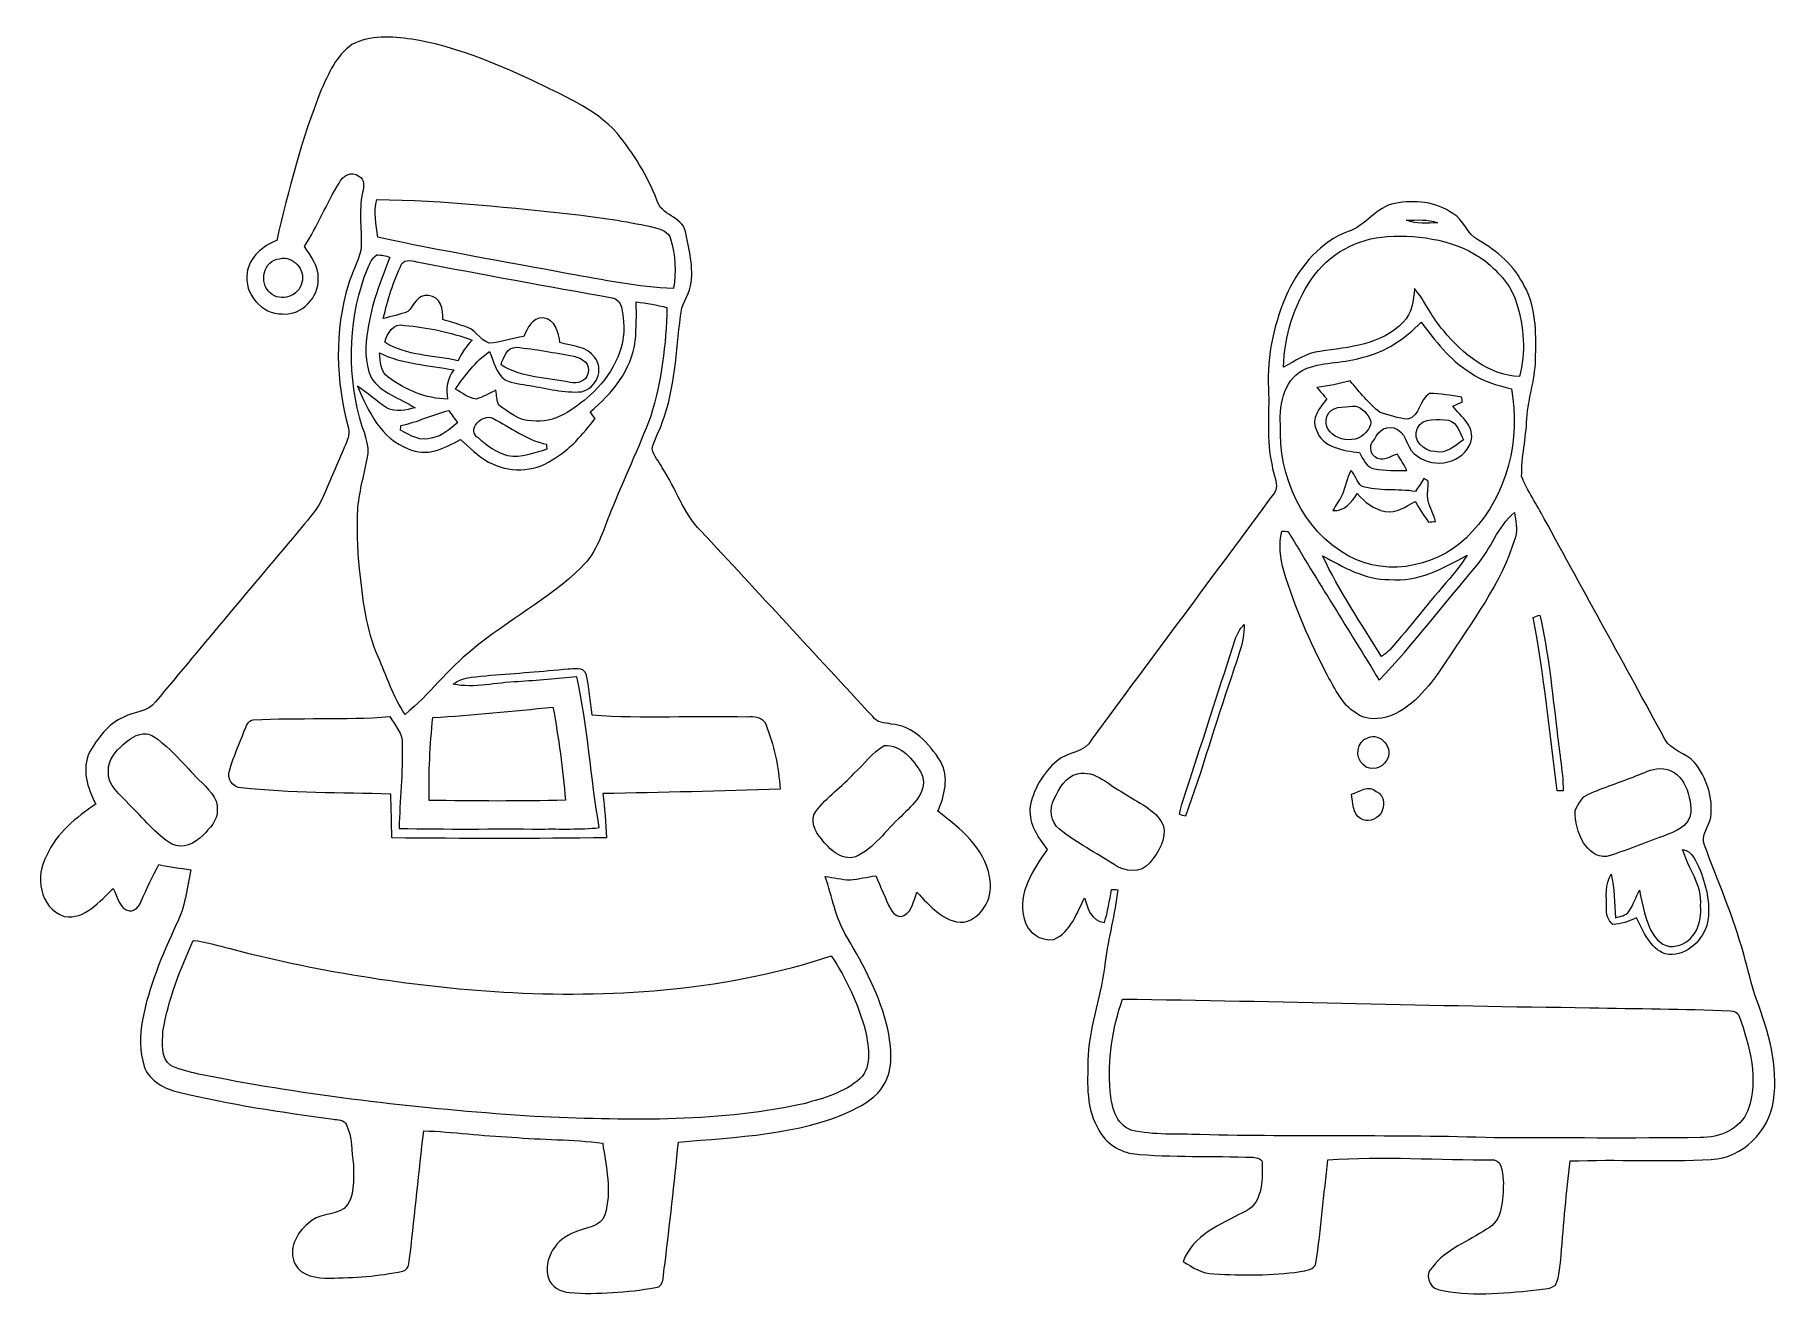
# Model space of a CAD drawing. Header units: centimetres. Extents: x -16.4 to 16.4, y -11.9 to 11.9.
import ezdxf

# ---------------------------------------------------------------- set-up
doc = ezdxf.new("R2010")
doc.units = ezdxf.units.CM
doc.header["$MEASUREMENT"] = 0
doc.layers.add('Layer 1', color=7, linetype='Continuous')

msp = doc.modelspace()

# ---------------------------------------------------------------- linework, layer by layer
at = {"layer": 'Layer 1', "color": 251, "lineweight": 9}
for points, knots in [([(-10.46692, 11.69903), (-10.12472, 11.88248), (-9.71479, 11.84932), (-9.34261, 11.80204), (-9.34261, 11.80204), (-8.55274, 11.67363), (-7.8045, 11.36425), (-7.08166, 11.03052), (-7.08166, 11.03052), (-6.52039, 10.74547), (-5.90232, 10.50911), (-5.47229, 10.02934), (-5.47229, 10.02934), (-5.16255, 9.64975), (-4.90326, 9.22712), (-4.72264, 8.77062), (-4.72264, 8.77062), (-4.65561, 8.47958), (-4.25415, 8.46829), (-4.1843, 8.17937), (-4.1843, 8.17937), (-4.11515, 7.84388), (-4.0266, 7.49674), (-4.08728, 7.15243), (-4.08728, 7.15243), (-4.13385, 6.95735), (-4.26932, 6.79084), (-4.27637, 6.58411), (-4.27637, 6.58411), (-4.36915, 5.91383), (-4.3748, 5.21956), (-4.6228, 4.58033), (-4.6228, 4.58033), (-4.67677, 4.411), (-4.77943, 4.25754), (-4.81259, 4.08221), (-4.81259, 4.08221), (-4.78614, 3.94709), (-4.68171, 3.84338), (-4.62104, 3.72273), (-4.62104, 3.72273), (-4.36527, 3.33644), (-4.22663, 2.87606), (-3.89714, 2.53916), (-3.89714, 2.53916), (-2.81199, 1.37781), (-1.74096, 0.20306), (-0.65758, -0.95969), (-0.65758, -0.95969), (-0.58561, -1.08775), (-0.42721, -1.07434), (-0.30797, -1.10504), (-0.30797, -1.10504), (0.10619, -1.12832), (0.40958, -1.47545), (0.61701, -1.80142), (0.61701, -1.80142), (0.78846, -2.10693), (0.69533, -2.44806), (0.57009, -2.74581), (0.57009, -2.74581), (0.99025, -3.06013), (1.44921, -3.43655), (1.5427, -3.9837), (1.5427, -3.9837), (1.63548, -4.33543), (1.42381, -4.74888), (1.06186, -4.83778), (1.06186, -4.83778), (0.67804, -4.84836), (0.41945, -4.52169), (0.17463, -4.27228), (0.17463, -4.27228), (0.1143, -4.42503), (0.09031, -4.61024), (-0.05821, -4.70584), (-0.05821, -4.70584), (-0.15169, -4.76863), (-0.26882, -4.69173), (-0.31256, -4.60389), (-0.31256, -4.60389), (-0.42157, -4.39539), (-0.50412, -4.1742), (-0.59972, -3.95971), (-0.59972, -3.95971), (-0.762, -3.98159), (-0.9211, -4.02392), (-1.08409, -4.0405), (-1.08409, -4.0405), (-1.24142, -4.03098), (-1.39488, -3.99005), (-1.55187, -3.977), (-1.55187, -3.977), (-1.42275, -4.35871), (-1.35855, -4.76652), (-1.14265, -5.11365), (-1.14265, -5.11365), (-0.82444, -5.66117), (-0.51329, -6.22667), (-0.37359, -6.85003), (-0.37359, -6.85003), (-0.30586, -7.19893), (-0.25365, -7.59157), (-0.45367, -7.90872), (-0.45367, -7.90872), (-0.57961, -8.13556), (-0.81739, -8.26185), (-1.03822, -8.38003), (-1.03822, -8.38003), (-2.06375, -8.85346), (-3.21239, -8.87674), (-4.31694, -8.98187), (-4.31694, -8.98187), (-4.39737, -9.75479), (-4.48239, -10.52739), (-4.57306, -11.29962), (-4.57306, -11.29962), (-4.62209, -11.4305), (-4.5526, -11.70143), (-4.75121, -11.72154), (-4.75121, -11.72154), (-5.28496, -11.80903), (-5.82965, -11.85348), (-6.37011, -11.81573), (-6.37011, -11.81573), (-6.5345, -11.79915), (-6.71512, -11.71554), (-6.76275, -11.54374), (-6.76275, -11.54374), (-6.8841, -11.17826), (-6.60717, -10.79162), (-6.26604, -10.67556), (-6.26604, -10.67556), (-6.07201, -10.57748), (-5.77956, -10.59477), (-5.70406, -10.34818), (-5.70406, -10.34818), (-5.56683, -9.90791), (-5.68149, -9.44471), (-5.74463, -9.00162), (-5.74463, -9.00162), (-6.31155, -8.92118), (-6.88552, -8.93989), (-7.45455, -8.88591), (-7.45455, -8.88591), (-8.00947, -8.86439), (-8.5598, -8.78326), (-9.11507, -8.76632), (-9.11507, -8.76632), (-9.20609, -9.53961), (-9.28017, -10.31466), (-9.37048, -11.0883), (-9.37048, -11.0883), (-9.40259, -11.1825), (-9.36378, -11.38464), (-9.50983, -11.40863), (-9.50983, -11.40863), (-9.96244, -11.50882), (-10.42952, -11.53351), (-10.89201, -11.54339), (-10.89201, -11.54339), (-11.12061, -11.54268), (-11.42647, -11.51023), (-11.53936, -11.27634), (-11.53936, -11.27634), (-11.67906, -11.00717), (-11.5069, -10.68296), (-11.29065, -10.51045), (-11.29065, -10.51045), (-11.11109, -10.32348), (-10.82393, -10.3644), (-10.61649, -10.23176), (-10.61649, -10.23176), (-10.39954, -10.02009), (-10.44434, -9.67931), (-10.44046, -9.40485), (-10.44046, -9.40485), (-10.47962, -9.15508), (-10.45951, -8.8838), (-10.5731, -8.65166), (-10.5731, -8.65166), (-10.60979, -8.55677), (-10.74314, -8.55889), (-10.82075, -8.54618), (-10.82075, -8.54618), (-11.79477, -8.41212), (-12.77197, -8.2742), (-13.72694, -8.03642), (-13.72694, -8.03642), (-13.99469, -7.97716), (-14.28432, -7.8297), (-14.38134, -7.557), (-14.38134, -7.557), (-14.46742, -7.27478), (-14.4713, -6.96962), (-14.41415, -6.68141), (-14.41415, -6.68141), (-14.29702, -6.0517), (-14.04444, -5.45974), (-13.77668, -4.88188), (-13.77668, -4.88188), (-13.61616, -4.55908), (-13.56748, -4.19643), (-13.50327, -3.84613), (-13.50327, -3.84613), (-13.70471, -3.81861), (-13.90685, -3.79708), (-14.10511, -3.75052), (-14.10511, -3.75052), (-14.23247, -3.97242), (-14.33477, -4.20701), (-14.43637, -4.44161), (-14.43637, -4.44161), (-14.47518, -4.52839), (-14.54679, -4.63387), (-14.65509, -4.62047), (-14.65509, -4.62047), (-14.85371, -4.59189), (-14.87911, -4.35024), (-14.96307, -4.20278), (-14.96307, -4.20278), (-15.2206, -4.43455), (-15.49506, -4.79862), (-15.88876, -4.72559), (-15.88876, -4.72559), (-16.35619, -4.5612), (-16.44085, -3.96077), (-16.21684, -3.57307), (-16.21684, -3.57307), (-16.02634, -3.15185), (-15.66263, -2.86504), (-15.29433, -2.60963), (-15.29433, -2.60963), (-15.44849, -2.31718), (-15.56702, -1.9443), (-15.40863, -1.63032), (-15.40863, -1.63032), (-15.25058, -1.36891), (-15.06044, -1.09375), (-14.76763, -0.97169), (-14.76763, -0.97169), (-14.57184, -0.86691), (-14.30937, -0.87608), (-14.16685, -0.68558), (-14.16685, -0.68558), (-13.25527, 0.41297), (-12.33805, 1.50728), (-11.41695, 2.59807), (-11.41695, 2.59807), (-11.26596, 2.78116), (-11.10156, 2.96073), (-11.01019, 3.18298), (-11.01019, 3.18298), (-10.87649, 3.49483), (-10.74314, 3.80669), (-10.60697, 4.11749), (-10.60697, 4.11749), (-10.56287, 4.22826), (-10.49867, 4.3475), (-10.53465, 4.46991), (-10.53465, 4.46991), (-10.7696, 5.35291), (-10.80699, 6.30577), (-10.53218, 7.18418), (-10.53218, 7.18418), (-10.4715, 7.40149), (-10.35297, 7.59834), (-10.30005, 7.81777), (-10.30005, 7.81777), (-10.27571, 8.18184), (-10.3438, 8.55155), (-10.26971, 8.91244), (-10.26971, 8.91244), (-10.23937, 9.01722), (-10.22456, 9.16221), (-10.33674, 9.22289), (-10.33674, 9.22289), (-10.46762, 9.32731), (-10.65318, 9.22924), (-10.70963, 9.08883), (-10.70963, 9.08883), (-10.94881, 8.70324), (-11.11567, 8.27744), (-11.36156, 7.89503), (-11.36156, 7.89503), (-11.2462, 7.70912), (-11.0878, 7.52567), (-11.10368, 7.29249), (-11.10368, 7.29249), (-11.08851, 6.94006), (-11.4113, 6.59363), (-11.77325, 6.62468), (-11.77325, 6.62468), (-12.16695, 6.60704), (-12.50527, 7.01309), (-12.44282, 7.39726), (-12.44282, 7.39726), (-12.40225, 7.69148), (-12.15037, 7.90597), (-11.88544, 8.00792), (-11.88544, 8.00792), (-11.66001, 8.96465), (-11.41483, 9.92068), (-11.05112, 10.83543), (-11.05112, 10.83543), (-10.90859, 11.15082), (-10.76395, 11.4983), (-10.46692, 11.69903), (-10.46692, 11.69903), (-10.46692, 11.69903), (-10.46692, 11.69903), (-10.46692, 11.69903)], [0, 0, 0, 0, 0.01265823, 0.01265823, 0.01265823, 0.01265823, 0.02531646, 0.02531646, 0.02531646, 0.02531646, 0.03797468, 0.03797468, 0.03797468, 0.03797468, 0.05063291, 0.05063291, 0.05063291, 0.05063291, 0.06329114, 0.06329114, 0.06329114, 0.06329114, 0.07594937, 0.07594937, 0.07594937, 0.07594937, 0.08860759, 0.08860759, 0.08860759, 0.08860759, 0.10126582, 0.10126582, 0.10126582, 0.10126582, 0.11392405, 0.11392405, 0.11392405, 0.11392405, 0.12658228, 0.12658228, 0.12658228, 0.12658228, 0.13924051, 0.13924051, 0.13924051, 0.13924051, 0.15189873, 0.15189873, 0.15189873, 0.15189873, 0.16455696, 0.16455696, 0.16455696, 0.16455696, 0.17721519, 0.17721519, 0.17721519, 0.17721519, 0.18987342, 0.18987342, 0.18987342, 0.18987342, 0.20253165, 0.20253165, 0.20253165, 0.20253165, 0.21518987, 0.21518987, 0.21518987, 0.21518987, 0.2278481, 0.2278481, 0.2278481, 0.2278481, 0.24050633, 0.24050633, 0.24050633, 0.24050633, 0.25316456, 0.25316456, 0.25316456, 0.25316456, 0.26582278, 0.26582278, 0.26582278, 0.26582278, 0.27848101, 0.27848101, 0.27848101, 0.27848101, 0.29113924, 0.29113924, 0.29113924, 0.29113924, 0.30379747, 0.30379747, 0.30379747, 0.30379747, 0.3164557, 0.3164557, 0.3164557, 0.3164557, 0.32911392, 0.32911392, 0.32911392, 0.32911392, 0.34177215, 0.34177215, 0.34177215, 0.34177215, 0.35443038, 0.35443038, 0.35443038, 0.35443038, 0.36708861, 0.36708861, 0.36708861, 0.36708861, 0.37974684, 0.37974684, 0.37974684, 0.37974684, 0.39240506, 0.39240506, 0.39240506, 0.39240506, 0.40506329, 0.40506329, 0.40506329, 0.40506329, 0.41772152, 0.41772152, 0.41772152, 0.41772152, 0.43037975, 0.43037975, 0.43037975, 0.43037975, 0.44303797, 0.44303797, 0.44303797, 0.44303797, 0.4556962, 0.4556962, 0.4556962, 0.4556962, 0.46835443, 0.46835443, 0.46835443, 0.46835443, 0.48101266, 0.48101266, 0.48101266, 0.48101266, 0.49367089, 0.49367089, 0.49367089, 0.49367089, 0.50632911, 0.50632911, 0.50632911, 0.50632911, 0.51898734, 0.51898734, 0.51898734, 0.51898734, 0.53164557, 0.53164557, 0.53164557, 0.53164557, 0.5443038, 0.5443038, 0.5443038, 0.5443038, 0.55696203, 0.55696203, 0.55696203, 0.55696203, 0.56962025, 0.56962025, 0.56962025, 0.56962025, 0.58227848, 0.58227848, 0.58227848, 0.58227848, 0.59493671, 0.59493671, 0.59493671, 0.59493671, 0.60759494, 0.60759494, 0.60759494, 0.60759494, 0.62025316, 0.62025316, 0.62025316, 0.62025316, 0.63291139, 0.63291139, 0.63291139, 0.63291139, 0.64556962, 0.64556962, 0.64556962, 0.64556962, 0.65822785, 0.65822785, 0.65822785, 0.65822785, 0.67088608, 0.67088608, 0.67088608, 0.67088608, 0.6835443, 0.6835443, 0.6835443, 0.6835443, 0.69620253, 0.69620253, 0.69620253, 0.69620253, 0.70886076, 0.70886076, 0.70886076, 0.70886076, 0.72151899, 0.72151899, 0.72151899, 0.72151899, 0.73417722, 0.73417722, 0.73417722, 0.73417722, 0.74683544, 0.74683544, 0.74683544, 0.74683544, 0.75949367, 0.75949367, 0.75949367, 0.75949367, 0.7721519, 0.7721519, 0.7721519, 0.7721519, 0.78481013, 0.78481013, 0.78481013, 0.78481013, 0.79746835, 0.79746835, 0.79746835, 0.79746835, 0.81012658, 0.81012658, 0.81012658, 0.81012658, 0.82278481, 0.82278481, 0.82278481, 0.82278481, 0.83544304, 0.83544304, 0.83544304, 0.83544304, 0.84810127, 0.84810127, 0.84810127, 0.84810127, 0.86075949, 0.86075949, 0.86075949, 0.86075949, 0.87341772, 0.87341772, 0.87341772, 0.87341772, 0.88607595, 0.88607595, 0.88607595, 0.88607595, 0.89873418, 0.89873418, 0.89873418, 0.89873418, 0.91139241, 0.91139241, 0.91139241, 0.91139241, 0.92405063, 0.92405063, 0.92405063, 0.92405063, 0.93670886, 0.93670886, 0.93670886, 0.93670886, 0.94936709, 0.94936709, 0.94936709, 0.94936709, 0.96202532, 0.96202532, 0.96202532, 0.96202532, 0.97468354, 0.97468354, 0.97468354, 0.97468354, 1, 1, 1, 1]), ([(-9.99666, 8.78227), (-10.06475, 8.54837), (-10.01536, 8.3039), (-9.97973, 8.06895), (-9.97973, 8.06895), (-8.78946, 7.81142), (-7.5879, 7.60716), (-6.39163, 7.38103), (-6.39163, 7.38103), (-5.73511, 7.26638), (-5.07965, 7.12739), (-4.41113, 7.10445), (-4.41113, 7.10445), (-4.3561, 7.41455), (-4.37197, 7.73804), (-4.4644, 8.03896), (-4.4644, 8.03896), (-4.49968, 8.16737), (-4.63409, 8.22029), (-4.75121, 8.24816), (-4.75121, 8.24816), (-5.22746, 8.3607), (-5.71288, 8.42772), (-6.1976, 8.49122), (-6.1976, 8.49122), (-7.45984, 8.63128), (-8.72596, 8.76075), (-9.99666, 8.78227), (-9.99666, 8.78227), (-9.99666, 8.78227), (-9.99666, 8.78227), (-9.99666, 8.78227)], [0, 0, 0, 0, 0.11111111, 0.11111111, 0.11111111, 0.11111111, 0.22222222, 0.22222222, 0.22222222, 0.22222222, 0.33333333, 0.33333333, 0.33333333, 0.33333333, 0.44444444, 0.44444444, 0.44444444, 0.44444444, 0.55555556, 0.55555556, 0.55555556, 0.55555556, 0.66666667, 0.66666667, 0.66666667, 0.66666667, 0.77777778, 0.77777778, 0.77777778, 0.77777778, 1, 1, 1, 1]), ([(9.18069, 8.70783), (9.54758, 8.77803), (9.95751, 8.7357), (10.27042, 8.51839), (10.27042, 8.51839), (10.48173, 8.39985), (10.53253, 8.12328), (10.75161, 8.01356), (10.75161, 8.01356), (11.11144, 7.81319), (11.43388, 7.52779), (11.61556, 7.15137), (11.61556, 7.15137), (11.84381, 6.75873), (11.83534, 6.28495), (11.83076, 5.84539), (11.83076, 5.84539), (11.83852, 5.43829), (11.68965, 5.04952), (11.66425, 4.64524), (11.66425, 4.64524), (11.64978, 4.28364), (11.56335, 3.92699), (11.56688, 3.56504), (11.56688, 3.56504), (11.6773, 3.28458), (11.85298, 3.03269), (11.99409, 2.76599), (11.99409, 2.76599), (12.7441, 1.37852), (13.51386, 0.00163), (14.26281, -1.3862), (14.26281, -1.3862), (14.38205, -1.6021), (14.65474, -1.64514), (14.81773, -1.81765), (14.81773, -1.81765), (15.04985, -2.10693), (15.17791, -2.48863), (15.12958, -2.86046), (15.12958, -2.86046), (15.09748, -3.03755), (14.9285, -3.20018), (15.01034, -3.38575), (15.01034, -3.38575), (15.26822, -4.06591), (15.55468, -4.73794), (15.74976, -5.44033), (15.74976, -5.44033), (15.83408, -5.7222), (15.88946, -6.0136), (15.9893, -6.29123), (15.9893, -6.29123), (16.22249, -6.89307), (16.39852, -7.545), (16.31386, -8.19517), (16.31386, -8.19517), (16.22919, -8.77373), (15.73248, -9.2729), (15.13946, -9.30784), (15.13946, -9.30784), (14.25399, -9.3544), (13.36605, -9.29866), (12.48022, -9.335), (12.48022, -9.335), (12.41108, -9.9259), (12.35498, -10.51822), (12.3123, -11.11159), (12.3123, -11.11159), (12.29007, -11.29997), (12.28337, -11.49964), (12.20505, -11.67603), (12.20505, -11.67603), (12.08828, -11.75788), (11.93236, -11.74377), (11.79865, -11.77128), (11.79865, -11.77128), (11.2014, -11.82385), (10.58439, -11.90005), (9.99525, -11.75647), (9.99525, -11.75647), (9.8164, -11.72225), (9.73526, -11.45061), (9.88766, -11.33349), (9.88766, -11.33349), (10.14342, -10.99164), (10.56287, -10.8523), (10.90542, -10.61982), (10.90542, -10.61982), (11.22221, -10.46706), (11.2074, -10.05043), (11.22433, -9.75163), (11.22433, -9.75163), (11.1954, -9.6151), (11.23421, -9.35087), (11.04618, -9.31382), (11.04618, -9.31382), (10.00301, -9.31489), (8.95809, -9.24328), (7.91633, -9.31207), (7.91633, -9.31207), (7.84013, -9.96118), (7.78722, -10.61382), (7.69056, -11.26011), (7.69056, -11.26011), (7.66551, -11.38746), (7.49512, -11.40087), (7.39775, -11.41956), (7.39775, -11.41956), (6.85941, -11.49506), (6.3119, -11.49188), (5.77039, -11.46331), (5.77039, -11.46331), (5.55202, -11.45943), (5.36646, -11.34513), (5.1936, -11.22624), (5.1936, -11.22624), (5.37175, -10.72988), (5.89315, -10.53409), (6.32072, -10.30232), (6.32072, -10.30232), (6.68338, -10.17249), (6.68443, -9.70965), (6.68055, -9.39286), (6.68055, -9.39286), (6.69678, -9.29443), (6.57895, -9.27009), (6.50487, -9.26515), (6.50487, -9.26515), (5.7464, -9.2341), (4.98546, -9.27431), (4.2291, -9.1967), (4.2291, -9.1967), (3.94511, -9.14591), (3.68794, -8.95823), (3.57011, -8.69153), (3.57011, -8.69153), (3.34081, -8.28055), (3.39584, -7.79724), (3.39796, -7.34674), (3.39796, -7.34674), (3.43429, -6.74737), (3.66148, -6.18152), (3.72181, -5.58568), (3.72181, -5.58568), (3.78072, -5.12776), (3.90596, -4.6815), (3.95923, -4.22289), (3.95923, -4.22289), (3.92007, -4.22148), (3.88091, -4.22077), (3.84246, -4.22006), (3.84246, -4.22006), (3.80365, -4.42926), (3.77225, -4.64128), (3.70628, -4.84413), (3.70628, -4.84413), (3.45617, -4.81591), (3.38878, -4.57566), (3.3341, -4.37423), (3.3341, -4.37423), (3.18876, -4.66633), (3.07375, -5.01346), (2.7559, -5.16163), (2.7559, -5.16163), (2.50296, -5.19726), (2.24508, -5.02687), (2.19851, -4.77251), (2.19851, -4.77251), (2.05211, -4.2864), (2.37349, -3.84683), (2.62678, -3.46688), (2.62678, -3.46688), (2.45745, -3.24146), (2.28424, -2.98922), (2.30435, -2.69148), (2.30435, -2.69148), (2.3555, -2.34188), (2.552, -2.02402), (2.81411, -1.7926), (2.81411, -1.7926), (3.0166, -1.62644), (3.34187, -1.6462), (3.46957, -1.38867), (3.46957, -1.38867), (4.61116, 0.16144), (5.76474, 1.70307), (6.90845, 3.25142), (6.90845, 3.25142), (7.0097, 3.41228), (6.87529, 3.60525), (6.86682, 3.77106), (6.86682, 3.77106), (6.74935, 4.24378), (6.8192, 4.73167), (6.79697, 5.21215), (6.79697, 5.21215), (6.76134, 5.84363), (6.90845, 6.47686), (7.16562, 7.05154), (7.16562, 7.05154), (7.40622, 7.53343), (7.77946, 7.98534), (8.29698, 8.17655), (8.29698, 8.17655), (8.63353, 8.28273), (8.82791, 8.64257), (9.18069, 8.70783), (9.18069, 8.70783), (9.18069, 8.70783), (9.18069, 8.70783), (9.18069, 8.70783)], [0, 0, 0, 0, 0.01851852, 0.01851852, 0.01851852, 0.01851852, 0.03703704, 0.03703704, 0.03703704, 0.03703704, 0.05555556, 0.05555556, 0.05555556, 0.05555556, 0.07407407, 0.07407407, 0.07407407, 0.07407407, 0.09259259, 0.09259259, 0.09259259, 0.09259259, 0.11111111, 0.11111111, 0.11111111, 0.11111111, 0.12962963, 0.12962963, 0.12962963, 0.12962963, 0.14814815, 0.14814815, 0.14814815, 0.14814815, 0.16666667, 0.16666667, 0.16666667, 0.16666667, 0.18518519, 0.18518519, 0.18518519, 0.18518519, 0.2037037, 0.2037037, 0.2037037, 0.2037037, 0.22222222, 0.22222222, 0.22222222, 0.22222222, 0.24074074, 0.24074074, 0.24074074, 0.24074074, 0.25925926, 0.25925926, 0.25925926, 0.25925926, 0.27777778, 0.27777778, 0.27777778, 0.27777778, 0.2962963, 0.2962963, 0.2962963, 0.2962963, 0.31481481, 0.31481481, 0.31481481, 0.31481481, 0.33333333, 0.33333333, 0.33333333, 0.33333333, 0.35185185, 0.35185185, 0.35185185, 0.35185185, 0.37037037, 0.37037037, 0.37037037, 0.37037037, 0.38888889, 0.38888889, 0.38888889, 0.38888889, 0.40740741, 0.40740741, 0.40740741, 0.40740741, 0.42592593, 0.42592593, 0.42592593, 0.42592593, 0.44444444, 0.44444444, 0.44444444, 0.44444444, 0.46296296, 0.46296296, 0.46296296, 0.46296296, 0.48148148, 0.48148148, 0.48148148, 0.48148148, 0.5, 0.5, 0.5, 0.5, 0.51851852, 0.51851852, 0.51851852, 0.51851852, 0.53703704, 0.53703704, 0.53703704, 0.53703704, 0.55555556, 0.55555556, 0.55555556, 0.55555556, 0.57407407, 0.57407407, 0.57407407, 0.57407407, 0.59259259, 0.59259259, 0.59259259, 0.59259259, 0.61111111, 0.61111111, 0.61111111, 0.61111111, 0.62962963, 0.62962963, 0.62962963, 0.62962963, 0.64814815, 0.64814815, 0.64814815, 0.64814815, 0.66666667, 0.66666667, 0.66666667, 0.66666667, 0.68518519, 0.68518519, 0.68518519, 0.68518519, 0.7037037, 0.7037037, 0.7037037, 0.7037037, 0.72222222, 0.72222222, 0.72222222, 0.72222222, 0.74074074, 0.74074074, 0.74074074, 0.74074074, 0.75925926, 0.75925926, 0.75925926, 0.75925926, 0.77777778, 0.77777778, 0.77777778, 0.77777778, 0.7962963, 0.7962963, 0.7962963, 0.7962963, 0.81481481, 0.81481481, 0.81481481, 0.81481481, 0.83333333, 0.83333333, 0.83333333, 0.83333333, 0.85185185, 0.85185185, 0.85185185, 0.85185185, 0.87037037, 0.87037037, 0.87037037, 0.87037037, 0.88888889, 0.88888889, 0.88888889, 0.88888889, 0.90740741, 0.90740741, 0.90740741, 0.90740741, 0.92592593, 0.92592593, 0.92592593, 0.92592593, 0.94444444, 0.94444444, 0.94444444, 0.94444444, 0.96296296, 0.96296296, 0.96296296, 0.96296296, 1, 1, 1, 1]), ([(9.39941, 8.39033), (9.58391, 8.31237), (9.78606, 8.33918), (9.9815, 8.3427), (9.9815, 8.3427), (9.79523, 8.40938), (9.59273, 8.39456), (9.39941, 8.39033), (9.39941, 8.39033), (9.39941, 8.39033), (9.39941, 8.39033), (9.39941, 8.39033)], [0, 0, 0, 0, 0.25, 0.25, 0.25, 0.25, 0.5, 0.5, 0.5, 0.5, 1, 1, 1, 1]), ([(9.0364, 8.08094), (8.46984, 8.05096), (7.92515, 7.75321), (7.60765, 7.28049), (7.60765, 7.28049), (7.27745, 6.79436), (7.10036, 6.20417), (7.08131, 5.61926), (7.08131, 5.61926), (7.30003, 5.73815), (7.51417, 5.89161), (7.76817, 5.91912), (7.76817, 5.91912), (8.31391, 5.99426), (8.93233, 6.04471), (9.33485, 6.46981), (9.33485, 6.46981), (9.50842, 6.63491), (9.52324, 6.88009), (9.55005, 7.10199), (9.55005, 7.10199), (9.75536, 6.85187), (9.88272, 6.54636), (10.09826, 6.30365), (10.09826, 6.30365), (10.45528, 5.86515), (10.9407, 5.47709), (11.52701, 5.44287), (11.52701, 5.44287), (11.65049, 5.8976), (11.61098, 6.38302), (11.47233, 6.82894), (11.47233, 6.82894), (11.37426, 7.15279), (11.13966, 7.40855), (10.88496, 7.61986), (10.88496, 7.61986), (10.35826, 8.00862), (9.6774, 8.12151), (9.0364, 8.08094), (9.0364, 8.08094), (9.0364, 8.08094), (9.0364, 8.08094), (9.0364, 8.08094)], [0, 0, 0, 0, 0.08333333, 0.08333333, 0.08333333, 0.08333333, 0.16666667, 0.16666667, 0.16666667, 0.16666667, 0.25, 0.25, 0.25, 0.25, 0.33333333, 0.33333333, 0.33333333, 0.33333333, 0.41666667, 0.41666667, 0.41666667, 0.41666667, 0.5, 0.5, 0.5, 0.5, 0.58333333, 0.58333333, 0.58333333, 0.58333333, 0.66666667, 0.66666667, 0.66666667, 0.66666667, 0.75, 0.75, 0.75, 0.75, 0.83333333, 0.83333333, 0.83333333, 0.83333333, 1, 1, 1, 1]), ([(-11.82934, 7.66361), (-12.13097, 7.63927), (-12.23433, 7.205), (-12.00714, 7.02261), (-12.00714, 7.02261), (-11.81629, 6.83811), (-11.45963, 6.95664), (-11.4106, 7.21699), (-11.4106, 7.21699), (-11.33616, 7.4537), (-11.57852, 7.73134), (-11.82934, 7.66361), (-11.82934, 7.66361), (-11.82934, 7.66361), (-11.82934, 7.66361), (-11.82934, 7.66361)], [0, 0, 0, 0, 0.2, 0.2, 0.2, 0.2, 0.4, 0.4, 0.4, 0.4, 0.6, 0.6, 0.6, 0.6, 1, 1, 1, 1]), ([(-9.99878, 7.73593), (-10.08627, 7.67807), (-10.13107, 7.57824), (-10.17094, 7.48475), (-10.17094, 7.48475), (-10.53112, 6.60104), (-10.56146, 5.59915), (-10.32757, 4.67911), (-10.32757, 4.67911), (-10.26513, 4.42123), (-10.10708, 4.17076), (-10.18222, 3.89594), (-10.18222, 3.89594), (-10.2429, 3.57068), (-10.33674, 3.25001), (-10.35932, 2.91839), (-10.35932, 2.91839), (-10.37131, 2.55397), (-10.36567, 2.18744), (-10.32545, 1.82408), (-10.32545, 1.82408), (-10.26195, 1.26281), (-10.20798, 0.68743), (-9.97409, 0.16567), (-9.97409, 0.16567), (-9.81428, -0.19946), (-9.69363, -0.58822), (-9.46679, -0.92018), (-9.46679, -0.92018), (-9.00571, -0.5547), (-8.66599, -0.06293), (-8.20032, 0.29761), (-8.20032, 0.29761), (-7.54627, 0.85217), (-6.76063, 1.23988), (-6.15139, 1.84807), (-6.15139, 1.84807), (-5.84623, 2.12888), (-5.74252, 2.53845), (-5.58835, 2.9064), (-5.58835, 2.9064), (-5.35023, 3.50753), (-5.06624, 4.08997), (-4.84046, 4.69569), (-4.84046, 4.69569), (-4.63268, 5.35785), (-4.55048, 6.05141), (-4.53284, 6.74321), (-4.53284, 6.74321), (-4.72299, 6.79436), (-4.91702, 6.82964), (-5.11245, 6.85046), (-5.11245, 6.85046), (-5.10787, 6.60563), (-5.10575, 6.36045), (-5.13115, 6.11668), (-5.13115, 6.11668), (-5.19783, 5.56881), (-5.56719, 5.1169), (-5.98135, 4.77824), (-5.98135, 4.77824), (-5.9503, 4.73732), (-5.91855, 4.69639), (-5.88715, 4.65512), (-5.88715, 4.65512), (-6.11575, 4.35737), (-6.36517, 4.0628), (-6.69537, 3.87372), (-6.69537, 3.87372), (-7.04532, 3.63947), (-7.52757, 3.62854), (-7.8927, 3.83456), (-7.8927, 3.83456), (-8.09519, 3.94145), (-8.25465, 4.10937), (-8.42257, 4.26142), (-8.42257, 4.26142), (-8.71643, 4.09244), (-9.07097, 3.91746), (-9.40647, 4.08574), (-9.40647, 4.08574), (-9.92117, 4.26777), (-10.1607, 4.79764), (-10.36532, 5.26119), (-10.36532, 5.26119), (-10.16952, 5.13737), (-10.0009, 4.9765), (-9.80546, 4.85162), (-9.80546, 4.85162), (-9.64283, 4.7606), (-9.44915, 4.81669), (-9.27841, 4.85585), (-9.27841, 4.85585), (-9.55887, 5.04071), (-9.92187, 5.13031), (-10.10814, 5.42876), (-10.10814, 5.42876), (-10.23126, 5.71028), (-10.22244, 6.02778), (-10.16776, 6.32411), (-10.16776, 6.32411), (-10.10391, 6.80177), (-9.92752, 7.25086), (-9.75113, 7.69536), (-9.75113, 7.69536), (-9.83262, 7.71335), (-9.91447, 7.7391), (-9.99878, 7.73593), (-9.99878, 7.73593), (-9.99878, 7.73593), (-9.99878, 7.73593), (-9.99878, 7.73593)], [0, 0, 0, 0, 0.03448276, 0.03448276, 0.03448276, 0.03448276, 0.06896552, 0.06896552, 0.06896552, 0.06896552, 0.10344828, 0.10344828, 0.10344828, 0.10344828, 0.13793103, 0.13793103, 0.13793103, 0.13793103, 0.17241379, 0.17241379, 0.17241379, 0.17241379, 0.20689655, 0.20689655, 0.20689655, 0.20689655, 0.24137931, 0.24137931, 0.24137931, 0.24137931, 0.27586207, 0.27586207, 0.27586207, 0.27586207, 0.31034483, 0.31034483, 0.31034483, 0.31034483, 0.34482759, 0.34482759, 0.34482759, 0.34482759, 0.37931034, 0.37931034, 0.37931034, 0.37931034, 0.4137931, 0.4137931, 0.4137931, 0.4137931, 0.44827586, 0.44827586, 0.44827586, 0.44827586, 0.48275862, 0.48275862, 0.48275862, 0.48275862, 0.51724138, 0.51724138, 0.51724138, 0.51724138, 0.55172414, 0.55172414, 0.55172414, 0.55172414, 0.5862069, 0.5862069, 0.5862069, 0.5862069, 0.62068966, 0.62068966, 0.62068966, 0.62068966, 0.65517241, 0.65517241, 0.65517241, 0.65517241, 0.68965517, 0.68965517, 0.68965517, 0.68965517, 0.72413793, 0.72413793, 0.72413793, 0.72413793, 0.75862069, 0.75862069, 0.75862069, 0.75862069, 0.79310345, 0.79310345, 0.79310345, 0.79310345, 0.82758621, 0.82758621, 0.82758621, 0.82758621, 0.86206897, 0.86206897, 0.86206897, 0.86206897, 0.89655172, 0.89655172, 0.89655172, 0.89655172, 0.93103448, 0.93103448, 0.93103448, 0.93103448, 1, 1, 1, 1]), ([(-9.53241, 7.56024), (-9.68975, 7.23745), (-9.7924, 6.88961), (-9.87778, 6.54142), (-9.87778, 6.54142), (-9.72079, 6.57458), (-9.5638, 6.61268), (-9.41317, 6.66807), (-9.41317, 6.66807), (-9.30134, 6.78625), (-9.22902, 7.00356), (-9.02582, 6.9704), (-9.02582, 6.9704), (-8.79687, 6.95876), (-8.74077, 6.70511), (-8.75489, 6.51884), (-8.75489, 6.51884), (-8.62189, 6.47792), (-8.48819, 6.43876), (-8.3566, 6.3922), (-8.3566, 6.3922), (-8.15199, 6.3608), (-8.07014, 6.13326), (-7.88211, 6.07223), (-7.88211, 6.07223), (-7.65951, 6.08704), (-7.44996, 6.17347), (-7.22806, 6.19852), (-7.22806, 6.19852), (-7.16562, 6.35727), (-7.06931, 6.55447), (-6.86894, 6.54954), (-6.86894, 6.54954), (-6.64104, 6.53719), (-6.57119, 6.26802), (-6.55038, 6.08457), (-6.55038, 6.08457), (-6.32248, 6.02249), (-6.03955, 6.01896), (-5.89139, 5.802), (-5.89139, 5.802), (-5.71006, 5.57834), (-5.87022, 5.2111), (-6.14398, 5.15924), (-6.14398, 5.15924), (-6.47382, 5.12819), (-6.7945, 5.22556), (-7.11764, 5.27319), (-7.11764, 5.27319), (-7.27181, 5.30846), (-7.44008, 5.30705), (-7.5826, 5.38184), (-7.5826, 5.38184), (-7.75617, 5.50602), (-7.79321, 5.73039), (-7.87612, 5.91418), (-7.87612, 5.91418), (-8.14211, 5.73497), (-8.33649, 5.46827), (-8.51782, 5.20863), (-8.51782, 5.20863), (-8.39294, 5.14089), (-8.27617, 5.04035), (-8.13082, 5.0206), (-8.13082, 5.0206), (-7.99853, 5.05411), (-7.87964, 5.12961), (-7.75547, 5.18605), (-7.75547, 5.18605), (-7.73959, 5.09256), (-7.74418, 4.99202), (-7.70184, 4.90489), (-7.70184, 4.90489), (-7.51311, 4.77824), (-7.3219, 4.60502), (-7.08025, 4.61067), (-7.08025, 4.61067), (-6.64915, 4.55034), (-6.28297, 4.83186), (-5.97747, 5.09539), (-5.97747, 5.09539), (-5.6014, 5.44605), (-5.29484, 5.9477), (-5.35411, 6.48039), (-5.35411, 6.48039), (-5.37139, 6.63138), (-5.36681, 6.89702), (-5.56789, 6.92912), (-5.56789, 6.92912), (-6.78356, 7.14502), (-7.99923, 7.3648), (-9.21103, 7.60258), (-9.21103, 7.60258), (-9.30451, 7.61281), (-9.46961, 7.67595), (-9.53241, 7.56024), (-9.53241, 7.56024), (-9.53241, 7.56024), (-9.53241, 7.56024), (-9.53241, 7.56024)], [0, 0, 0, 0, 0.03846154, 0.03846154, 0.03846154, 0.03846154, 0.07692308, 0.07692308, 0.07692308, 0.07692308, 0.11538462, 0.11538462, 0.11538462, 0.11538462, 0.15384615, 0.15384615, 0.15384615, 0.15384615, 0.19230769, 0.19230769, 0.19230769, 0.19230769, 0.23076923, 0.23076923, 0.23076923, 0.23076923, 0.26923077, 0.26923077, 0.26923077, 0.26923077, 0.30769231, 0.30769231, 0.30769231, 0.30769231, 0.34615385, 0.34615385, 0.34615385, 0.34615385, 0.38461538, 0.38461538, 0.38461538, 0.38461538, 0.42307692, 0.42307692, 0.42307692, 0.42307692, 0.46153846, 0.46153846, 0.46153846, 0.46153846, 0.5, 0.5, 0.5, 0.5, 0.53846154, 0.53846154, 0.53846154, 0.53846154, 0.57692308, 0.57692308, 0.57692308, 0.57692308, 0.61538462, 0.61538462, 0.61538462, 0.61538462, 0.65384615, 0.65384615, 0.65384615, 0.65384615, 0.69230769, 0.69230769, 0.69230769, 0.69230769, 0.73076923, 0.73076923, 0.73076923, 0.73076923, 0.76923077, 0.76923077, 0.76923077, 0.76923077, 0.80769231, 0.80769231, 0.80769231, 0.80769231, 0.84615385, 0.84615385, 0.84615385, 0.84615385, 0.88461538, 0.88461538, 0.88461538, 0.88461538, 0.92307692, 0.92307692, 0.92307692, 0.92307692, 1, 1, 1, 1]), ([(-9.8485, 6.09022), (-9.43575, 5.83022), (-8.92951, 5.8461), (-8.46843, 5.74167), (-8.46843, 5.74167), (-8.4007, 5.8849), (-8.31497, 6.0186), (-8.20455, 6.13326), (-8.20455, 6.13326), (-8.61377, 6.2779), (-9.04628, 6.37385), (-9.47879, 6.40596), (-9.47879, 6.40596), (-9.69292, 6.47051), (-9.80299, 6.25003), (-9.8485, 6.09022), (-9.8485, 6.09022), (-9.8485, 6.09022), (-9.8485, 6.09022), (-9.8485, 6.09022)], [0, 0, 0, 0, 0.16666667, 0.16666667, 0.16666667, 0.16666667, 0.33333333, 0.33333333, 0.33333333, 0.33333333, 0.5, 0.5, 0.5, 0.5, 0.66666667, 0.66666667, 0.66666667, 0.66666667, 1, 1, 1, 1]), ([(8.58308, 5.81011), (8.23736, 5.69934), (7.86271, 5.72368), (7.52228, 5.60056), (7.52228, 5.60056), (7.10248, 5.43864), (6.99805, 4.94299), (7.02381, 4.54117), (7.02381, 4.54117), (6.98218, 3.57491), (7.42738, 2.54868), (8.29804, 2.06926), (8.29804, 2.06926), (9.05616, 1.64522), (10.07498, 1.87664), (10.6359, 2.52222), (10.6359, 2.52222), (11.30194, 3.2306), (11.54536, 4.2653), (11.37673, 5.21145), (11.37673, 5.21145), (11.10333, 5.28483), (10.82287, 5.35362), (10.59286, 5.52824), (10.59286, 5.52824), (10.20551, 5.7519), (9.94269, 6.12444), (9.67105, 6.46804), (9.67105, 6.46804), (9.37295, 6.15972), (9.00853, 5.90289), (8.58308, 5.81011), (8.58308, 5.81011), (8.58308, 5.81011), (8.58308, 5.81011), (8.58308, 5.81011)], [0, 0, 0, 0, 0.1, 0.1, 0.1, 0.1, 0.2, 0.2, 0.2, 0.2, 0.3, 0.3, 0.3, 0.3, 0.4, 0.4, 0.4, 0.4, 0.5, 0.5, 0.5, 0.5, 0.6, 0.6, 0.6, 0.6, 0.7, 0.7, 0.7, 0.7, 0.8, 0.8, 0.8, 0.8, 1, 1, 1, 1]), ([(-7.37023, 5.99709), (-7.54803, 5.9985), (-7.61647, 5.802), (-7.65951, 5.66583), (-7.65951, 5.66583), (-7.2704, 5.41782), (-6.79132, 5.42735), (-6.35388, 5.33422), (-6.35388, 5.33422), (-6.22723, 5.30599), (-6.05472, 5.35432), (-6.02368, 5.49649), (-6.02368, 5.49649), (-5.95736, 5.68629), (-6.13869, 5.79882), (-6.29038, 5.82669), (-6.29038, 5.82669), (-6.64845, 5.89372), (-7.00722, 5.96216), (-7.37023, 5.99709), (-7.37023, 5.99709), (-7.37023, 5.99709), (-7.37023, 5.99709), (-7.37023, 5.99709)], [0, 0, 0, 0, 0.14285714, 0.14285714, 0.14285714, 0.14285714, 0.28571429, 0.28571429, 0.28571429, 0.28571429, 0.42857143, 0.42857143, 0.42857143, 0.42857143, 0.57142857, 0.57142857, 0.57142857, 0.57142857, 0.71428571, 0.71428571, 0.71428571, 0.71428571, 1, 1, 1, 1]), ([(-9.95045, 5.88949), (-9.92364, 5.73039), (-9.94057, 5.536), (-9.78535, 5.43617), (-9.78535, 5.43617), (-9.46503, 5.19134), (-9.07344, 5.02518), (-8.66528, 5.02095), (-8.66528, 5.02095), (-8.70197, 5.21533), (-8.67234, 5.40901), (-8.55133, 5.56952), (-8.55133, 5.56952), (-9.01912, 5.66371), (-9.51547, 5.67571), (-9.95045, 5.88949), (-9.95045, 5.88949), (-9.95045, 5.88949), (-9.95045, 5.88949), (-9.95045, 5.88949)], [0, 0, 0, 0, 0.16666667, 0.16666667, 0.16666667, 0.16666667, 0.33333333, 0.33333333, 0.33333333, 0.33333333, 0.5, 0.5, 0.5, 0.5, 0.66666667, 0.66666667, 0.66666667, 0.66666667, 1, 1, 1, 1]), ([(7.71137, 5.23897), (7.92268, 5.26366), (8.13082, 5.30882), (8.3372, 5.36173), (8.3372, 5.36173), (8.51253, 5.15218), (8.68856, 4.93769), (8.90129, 4.76519), (8.90129, 4.76519), (9.07133, 4.71827), (9.24313, 4.6523), (9.42128, 4.64207), (9.42128, 4.64207), (9.65835, 4.70063), (9.63683, 5.01707), (9.8291, 5.12502), (9.8291, 5.12502), (10.033, 5.12855), (10.23303, 5.08445), (10.43411, 5.05482), (10.43411, 5.05482), (10.43905, 5.0333), (10.44893, 4.99061), (10.45386, 4.96944), (10.45386, 4.96944), (10.39248, 4.94157), (10.3311, 4.91371), (10.27007, 4.88584), (10.27007, 4.88584), (10.4267, 4.68652), (10.69658, 4.49813), (10.60944, 4.20956), (10.60944, 4.20956), (10.48561, 3.81657), (9.918, 3.69556), (9.6079, 3.94498), (9.6079, 3.94498), (9.39906, 4.04799), (9.42128, 4.33656), (9.23043, 4.4491), (9.23043, 4.4491), (9.0417, 4.5514), (8.86319, 4.43216), (8.7944, 4.2586), (8.7944, 4.2586), (8.65117, 4.14253), (8.73866, 3.89947), (8.91011, 3.88571), (8.91011, 3.88571), (9.02229, 3.88606), (9.12178, 3.94886), (9.22514, 3.98519), (9.22514, 3.98519), (9.28758, 3.88289), (9.35249, 3.78094), (9.40541, 3.67263), (9.40541, 3.67263), (9.20256, 3.67404), (8.9976, 3.67369), (8.79757, 3.70332), (8.79757, 3.70332), (8.64517, 3.73296), (8.57779, 3.88924), (8.51112, 4.0113), (8.51112, 4.0113), (8.21478, 4.05046), (7.81403, 4.10373), (7.69973, 4.43428), (7.69973, 4.43428), (7.57873, 4.65794), (7.77311, 4.85479), (7.89658, 5.02483), (7.89658, 5.02483), (7.83273, 5.09433), (7.76923, 5.16453), (7.71137, 5.23897), (7.71137, 5.23897), (7.71137, 5.23897), (7.71137, 5.23897), (7.71137, 5.23897)], [0, 0, 0, 0, 0.04761905, 0.04761905, 0.04761905, 0.04761905, 0.0952381, 0.0952381, 0.0952381, 0.0952381, 0.14285714, 0.14285714, 0.14285714, 0.14285714, 0.19047619, 0.19047619, 0.19047619, 0.19047619, 0.23809524, 0.23809524, 0.23809524, 0.23809524, 0.28571429, 0.28571429, 0.28571429, 0.28571429, 0.33333333, 0.33333333, 0.33333333, 0.33333333, 0.38095238, 0.38095238, 0.38095238, 0.38095238, 0.42857143, 0.42857143, 0.42857143, 0.42857143, 0.47619048, 0.47619048, 0.47619048, 0.47619048, 0.52380952, 0.52380952, 0.52380952, 0.52380952, 0.57142857, 0.57142857, 0.57142857, 0.57142857, 0.61904762, 0.61904762, 0.61904762, 0.61904762, 0.66666667, 0.66666667, 0.66666667, 0.66666667, 0.71428571, 0.71428571, 0.71428571, 0.71428571, 0.76190476, 0.76190476, 0.76190476, 0.76190476, 0.80952381, 0.80952381, 0.80952381, 0.80952381, 0.85714286, 0.85714286, 0.85714286, 0.85714286, 0.9047619, 0.9047619, 0.9047619, 0.9047619, 1, 1, 1, 1]), ([(-9.54546, 4.52494), (-9.54722, 4.50201), (-9.55075, 4.45545), (-9.55252, 4.43216), (-9.55252, 4.43216), (-9.36907, 4.33656), (-9.16446, 4.2078), (-8.94962, 4.29141), (-8.94962, 4.29141), (-8.75806, 4.3168), (-8.62542, 4.46286), (-8.47901, 4.57257), (-8.47901, 4.57257), (-8.53334, 4.65053), (-8.58873, 4.72744), (-8.64376, 4.80434), (-8.64376, 4.80434), (-8.95068, 4.73061), (-9.23396, 4.5828), (-9.54546, 4.52494), (-9.54546, 4.52494), (-9.54546, 4.52494), (-9.54546, 4.52494), (-9.54546, 4.52494)], [0, 0, 0, 0, 0.14285714, 0.14285714, 0.14285714, 0.14285714, 0.28571429, 0.28571429, 0.28571429, 0.28571429, 0.42857143, 0.42857143, 0.42857143, 0.42857143, 0.57142857, 0.57142857, 0.57142857, 0.57142857, 0.71428571, 0.71428571, 0.71428571, 0.71428571, 1, 1, 1, 1]), ([(-8.07932, 4.28294), (-7.92445, 4.13407), (-7.73959, 4.01236), (-7.53322, 3.94921), (-7.53322, 3.94921), (-7.27992, 3.90335), (-7.03474, 4.00495), (-6.79591, 4.07445), (-6.79591, 4.07445), (-6.79838, 4.09844), (-6.80297, 4.14606), (-6.80508, 4.17005), (-6.80508, 4.17005), (-7.1762, 4.24696), (-7.4803, 4.48896), (-7.81085, 4.65794), (-7.81085, 4.65794), (-8.00911, 4.76166), (-8.3312, 4.42687), (-8.07932, 4.28294), (-8.07932, 4.28294), (-8.07932, 4.28294), (-8.07932, 4.28294), (-8.07932, 4.28294)], [0, 0, 0, 0, 0.14285714, 0.14285714, 0.14285714, 0.14285714, 0.28571429, 0.28571429, 0.28571429, 0.28571429, 0.42857143, 0.42857143, 0.42857143, 0.42857143, 0.57142857, 0.57142857, 0.57142857, 0.57142857, 0.71428571, 0.71428571, 0.71428571, 0.71428571, 1, 1, 1, 1]), ([(8.38306, 4.88725), (8.21478, 4.86714), (7.96502, 4.89536), (7.8987, 4.69392), (7.8987, 4.69392), (7.7791, 4.31786), (8.35484, 4.1189), (8.59226, 4.35526), (8.59226, 4.35526), (8.67622, 4.42581), (8.76406, 4.54787), (8.70373, 4.66041), (8.70373, 4.66041), (8.63706, 4.77295), (8.52488, 4.89607), (8.38306, 4.88725), (8.38306, 4.88725), (8.38306, 4.88725), (8.38306, 4.88725), (8.38306, 4.88725)], [0, 0, 0, 0, 0.16666667, 0.16666667, 0.16666667, 0.16666667, 0.33333333, 0.33333333, 0.33333333, 0.33333333, 0.5, 0.5, 0.5, 0.5, 0.66666667, 0.66666667, 0.66666667, 0.66666667, 1, 1, 1, 1]), ([(9.60296, 4.47167), (9.49501, 4.24872), (9.72644, 4.03494), (9.9374, 4.02964), (9.9374, 4.02964), (10.15048, 3.98131), (10.31381, 4.14042), (10.46974, 4.25295), (10.46974, 4.25295), (10.40695, 4.38807), (10.35297, 4.57327), (10.19246, 4.62478), (10.19246, 4.62478), (9.99913, 4.6276), (9.70986, 4.69216), (9.60296, 4.47167)], [0, 0, 0, 0, 0.2, 0.2, 0.2, 0.2, 0.4, 0.4, 0.4, 0.4, 0.6, 0.6, 0.6, 0.6, 1, 1, 1, 1]), ([(8.3506, 3.67722), (8.43033, 3.58832), (8.46138, 3.46202), (8.54957, 3.38194), (8.54957, 3.38194), (8.8773, 3.27117), (9.23008, 3.33608), (9.56663, 3.27858), (9.56663, 3.27858), (9.6199, 3.35937), (9.6714, 3.44156), (9.72679, 3.52094), (9.72679, 3.52094), (9.74725, 3.50894), (9.78782, 3.48496), (9.80828, 3.47261), (9.80828, 3.47261), (9.80405, 3.34914), (9.78253, 3.2239), (9.8044, 3.10078), (9.8044, 3.10078), (9.84603, 2.97131), (9.906, 2.84643), (9.94551, 2.71555), (9.94551, 2.71555), (9.91165, 2.71237), (9.84426, 2.70602), (9.8104, 2.70285), (9.8104, 2.70285), (9.72397, 2.8309), (9.64036, 2.96108), (9.55851, 3.09196), (9.55851, 3.09196), (9.38071, 3.0013), (9.20715, 2.85701), (8.99336, 2.90358), (8.99336, 2.90358), (8.78276, 2.94274), (8.60848, 3.08208), (8.46984, 3.23872), (8.46984, 3.23872), (8.36013, 3.08208), (8.23771, 2.89899), (8.01229, 2.92298), (8.01229, 2.92298), (8.06274, 3.01999), (8.13223, 3.10501), (8.18268, 3.20167), (8.18268, 3.20167), (8.24512, 3.35796), (8.27405, 3.52658), (8.3506, 3.67722)], [0, 0, 0, 0, 0.07142857, 0.07142857, 0.07142857, 0.07142857, 0.14285714, 0.14285714, 0.14285714, 0.14285714, 0.21428571, 0.21428571, 0.21428571, 0.21428571, 0.28571429, 0.28571429, 0.28571429, 0.28571429, 0.35714286, 0.35714286, 0.35714286, 0.35714286, 0.42857143, 0.42857143, 0.42857143, 0.42857143, 0.5, 0.5, 0.5, 0.5, 0.57142857, 0.57142857, 0.57142857, 0.57142857, 0.64285714, 0.64285714, 0.64285714, 0.64285714, 0.71428571, 0.71428571, 0.71428571, 0.71428571, 0.78571429, 0.78571429, 0.78571429, 0.78571429, 0.85714286, 0.85714286, 0.85714286, 0.85714286, 1, 1, 1, 1]), ([(10.71527, 1.88052), (10.10673, 1.16015), (9.53276, 0.40697), (8.88259, -0.27671), (8.88259, -0.27671), (8.31638, 0.66097), (7.72619, 1.58384), (7.1688, 2.52681), (7.1688, 2.52681), (7.13987, 2.52822), (7.08166, 2.53069), (7.05238, 2.5321), (7.05238, 2.5321), (6.98218, 2.28586), (7.02098, 2.02516), (7.08872, 1.78245), (7.08872, 1.78245), (7.28698, 1.097), (7.58331, 0.44507), (7.91034, -0.18746), (7.91034, -0.18746), (8.05533, -0.4397), (8.18056, -0.73568), (8.44303, -0.88949), (8.44303, -0.88949), (8.62471, -1.04401), (8.88647, -1.01543), (9.0992, -0.95017), (9.0992, -0.95017), (9.55816, -0.7579), (9.86861, -0.33986), (10.13284, 0.06266), (10.13284, 0.06266), (10.6172, 0.81901), (11.19435, 1.54503), (11.44799, 2.42133), (11.44799, 2.42133), (11.4935, 2.57338), (11.44905, 2.73283), (11.43353, 2.88629), (11.43353, 2.88629), (11.11109, 2.61959), (10.98938, 2.18956), (10.71527, 1.88052), (10.71527, 1.88052), (10.71527, 1.88052), (10.71527, 1.88052), (10.71527, 1.88052)], [0, 0, 0, 0, 0.07692308, 0.07692308, 0.07692308, 0.07692308, 0.15384615, 0.15384615, 0.15384615, 0.15384615, 0.23076923, 0.23076923, 0.23076923, 0.23076923, 0.30769231, 0.30769231, 0.30769231, 0.30769231, 0.38461538, 0.38461538, 0.38461538, 0.38461538, 0.46153846, 0.46153846, 0.46153846, 0.46153846, 0.53846154, 0.53846154, 0.53846154, 0.53846154, 0.61538462, 0.61538462, 0.61538462, 0.61538462, 0.69230769, 0.69230769, 0.69230769, 0.69230769, 0.76923077, 0.76923077, 0.76923077, 0.76923077, 0.84615385, 0.84615385, 0.84615385, 0.84615385, 1, 1, 1, 1]), ([(7.81791, 2.06961), (8.12271, 1.4018), (8.54781, 0.79749), (8.92387, 0.16884), (8.92387, 0.16884), (8.97996, 0.20835), (9.03711, 0.24751), (9.08438, 0.29831), (9.08438, 0.29831), (9.47173, 0.73611), (9.82698, 1.20107), (10.21221, 1.64134), (10.21221, 1.64134), (10.33145, 1.77892), (10.44328, 1.92356), (10.53888, 2.07878), (10.53888, 2.07878), (10.08909, 1.82972), (9.61249, 1.56831), (9.07768, 1.61911), (9.07768, 1.61911), (8.61483, 1.617), (8.20843, 1.85195), (7.81791, 2.06961), (7.81791, 2.06961), (7.81791, 2.06961), (7.81791, 2.06961), (7.81791, 2.06961)], [0, 0, 0, 0, 0.125, 0.125, 0.125, 0.125, 0.25, 0.25, 0.25, 0.25, 0.375, 0.375, 0.375, 0.375, 0.5, 0.5, 0.5, 0.5, 0.625, 0.625, 0.625, 0.625, 0.75, 0.75, 0.75, 0.75, 1, 1, 1, 1]), ([(6.17079, 0.49058), (5.89915, -0.35186), (5.62645, -1.19394), (5.35411, -2.03602), (5.35411, -2.03602), (5.28108, -2.29531), (5.16467, -2.5419), (5.12163, -2.80966), (5.12163, -2.80966), (5.14915, -2.81636), (5.20453, -2.82977), (5.23205, -2.83647), (5.23205, -2.83647), (5.55343, -1.97216), (5.79614, -1.08105), (6.10023, -0.21039), (6.10023, -0.21039), (6.19936, 0.11205), (6.34612, 0.43025), (6.34012, 0.77421), (6.34012, 0.77421), (6.2611, 0.69484), (6.20571, 0.59641), (6.17079, 0.49058), (6.17079, 0.49058), (6.17079, 0.49058), (6.17079, 0.49058), (6.17079, 0.49058)], [0, 0, 0, 0, 0.125, 0.125, 0.125, 0.125, 0.25, 0.25, 0.25, 0.25, 0.375, 0.375, 0.375, 0.375, 0.5, 0.5, 0.5, 0.5, 0.625, 0.625, 0.625, 0.625, 0.75, 0.75, 0.75, 0.75, 1, 1, 1, 1]), ([(11.7856, 0.90544), (11.9955, -0.17476), (12.08617, -1.27296), (12.23821, -2.36198), (12.23821, -2.36198), (12.27561, -2.36128), (12.31336, -2.36093), (12.35146, -2.36057), (12.35146, -2.36057), (12.34264, -1.96758), (12.2675, -1.58093), (12.22869, -1.19041), (12.22869, -1.19041), (12.13697, -0.47427), (12.07523, 0.24787), (11.90801, 0.95166), (11.90801, 0.95166), (11.86674, 0.93649), (11.82582, 0.92097), (11.7856, 0.90544), (11.7856, 0.90544), (11.7856, 0.90544), (11.7856, 0.90544), (11.7856, 0.90544)], [0, 0, 0, 0, 0.14285714, 0.14285714, 0.14285714, 0.14285714, 0.28571429, 0.28571429, 0.28571429, 0.28571429, 0.42857143, 0.42857143, 0.42857143, 0.42857143, 0.57142857, 0.57142857, 0.57142857, 0.57142857, 0.71428571, 0.71428571, 0.71428571, 0.71428571, 1, 1, 1, 1]), ([(-6.39374, -0.06258), (-6.88093, -0.11126), (-7.36953, -0.14583), (-7.85742, -0.18323), (-7.85742, -0.18323), (-8.09554, -0.21674), (-8.36224, -0.19699), (-8.56192, -0.35186), (-8.56192, -0.35186), (-8.15763, -0.43194), (-7.74912, -0.32046), (-7.34377, -0.30564), (-7.34377, -0.30564), (-6.97195, -0.28306), (-6.60153, -0.23967), (-6.2297, -0.21533), (-6.2297, -0.21533), (-6.02368, -1.14984), (-5.97359, -2.11222), (-5.80919, -3.05449), (-5.80919, -3.05449), (-6.17255, -3.0947), (-6.53979, -3.07424), (-6.90457, -3.08094), (-6.90457, -3.08094), (-7.79674, -3.07389), (-8.68927, -3.09082), (-9.58109, -3.06754), (-9.58109, -3.06754), (-9.56627, -2.5419), (-9.50383, -2.01767), (-9.52359, -1.49168), (-9.52359, -1.49168), (-9.4996, -1.28178), (-9.65835, -1.12726), (-9.7543, -0.96216), (-9.7543, -0.96216), (-10.60944, -1.03166), (-11.46986, -0.97521), (-12.32605, -1.02319), (-12.32605, -1.02319), (-12.43154, -1.02884), (-12.45799, -1.15196), (-12.49609, -1.22992), (-12.49609, -1.22992), (-12.58111, -1.47757), (-12.70423, -1.71287), (-12.76703, -1.96758), (-12.76703, -1.96758), (-12.8397, -2.11998), (-12.71164, -2.30166), (-12.55254, -2.30519), (-12.55254, -2.30519), (-11.61768, -2.40291), (-10.67576, -2.39832), (-9.73702, -2.4209), (-9.73702, -2.4209), (-9.72785, -2.69642), (-9.72291, -2.97194), (-9.71338, -3.24816), (-9.71338, -3.24816), (-8.36648, -3.2591), (-7.01922, -3.2651), (-5.67231, -3.24358), (-5.67231, -3.24358), (-5.68149, -2.96594), (-5.709, -2.68971), (-5.7404, -2.41384), (-5.7404, -2.41384), (-4.62809, -2.38844), (-3.51578, -2.36869), (-2.40383, -2.332), (-2.40383, -2.332), (-2.4257, -1.9129), (-2.5206, -1.4945), (-2.67229, -1.10433), (-2.67229, -1.10433), (-2.72697, -0.97133), (-2.89842, -0.9484), (-3.0226, -0.96357), (-3.0226, -0.96357), (-3.99768, -0.941), (-4.97452, -0.99991), (-5.94819, -0.93182), (-5.94819, -0.93182), (-5.98981, -0.67288), (-5.99863, -0.4083), (-6.0646, -0.1543), (-6.0646, -0.1543), (-6.10164, -0.01566), (-6.29885, -0.06293), (-6.39374, -0.06258), (-6.39374, -0.06258), (-6.39374, -0.06258), (-6.39374, -0.06258), (-6.39374, -0.06258)], [0, 0, 0, 0, 0.04, 0.04, 0.04, 0.04, 0.08, 0.08, 0.08, 0.08, 0.12, 0.12, 0.12, 0.12, 0.16, 0.16, 0.16, 0.16, 0.2, 0.2, 0.2, 0.2, 0.24, 0.24, 0.24, 0.24, 0.28, 0.28, 0.28, 0.28, 0.32, 0.32, 0.32, 0.32, 0.36, 0.36, 0.36, 0.36, 0.4, 0.4, 0.4, 0.4, 0.44, 0.44, 0.44, 0.44, 0.48, 0.48, 0.48, 0.48, 0.52, 0.52, 0.52, 0.52, 0.56, 0.56, 0.56, 0.56, 0.6, 0.6, 0.6, 0.6, 0.64, 0.64, 0.64, 0.64, 0.68, 0.68, 0.68, 0.68, 0.72, 0.72, 0.72, 0.72, 0.76, 0.76, 0.76, 0.76, 0.8, 0.8, 0.8, 0.8, 0.84, 0.84, 0.84, 0.84, 0.88, 0.88, 0.88, 0.88, 0.92, 0.92, 0.92, 0.92, 1, 1, 1, 1]), ([(-8.94327, -0.9798), (-9.00148, -1.49768), (-9.023, -2.01944), (-9.01241, -2.54049), (-9.01241, -2.54049), (-8.15728, -2.55531), (-7.30144, -2.55848), (-6.44631, -2.53767), (-6.44631, -2.53767), (-6.49746, -1.951), (-6.57154, -1.36433), (-6.68126, -0.78542), (-6.68126, -0.78542), (-7.43444, -0.85527), (-8.18762, -0.9357), (-8.94327, -0.9798), (-8.94327, -0.9798), (-8.94327, -0.9798), (-8.94327, -0.9798), (-8.94327, -0.9798)], [0, 0, 0, 0, 0.16666667, 0.16666667, 0.16666667, 0.16666667, 0.33333333, 0.33333333, 0.33333333, 0.33333333, 0.5, 0.5, 0.5, 0.5, 0.66666667, 0.66666667, 0.66666667, 0.66666667, 1, 1, 1, 1]), ([(-14.44025, -1.29624), (-14.5729, -1.30965), (-14.67555, -1.40772), (-14.77645, -1.48639), (-14.77645, -1.48639), (-14.9158, -1.61833), (-15.07208, -1.77496), (-15.05338, -1.98557), (-15.05338, -1.98557), (-15.08372, -2.26709), (-14.82055, -2.43007), (-14.66321, -2.6181), (-14.66321, -2.6181), (-14.40039, -2.87316), (-14.17532, -3.17443), (-13.85817, -3.36634), (-13.85817, -3.36634), (-13.6525, -3.46583), (-13.4239, -3.34871), (-13.27573, -3.19948), (-13.27573, -3.19948), (-13.15332, -3.06966), (-12.99633, -2.92114), (-13.0048, -2.72817), (-13.0048, -2.72817), (-12.97693, -2.47311), (-13.19953, -2.31648), (-13.34911, -2.15067), (-13.34911, -2.15067), (-13.62392, -1.88432), (-13.86029, -1.57635), (-14.17532, -1.35375), (-14.17532, -1.35375), (-14.24975, -1.29871), (-14.34677, -1.26837), (-14.44025, -1.29624), (-14.44025, -1.29624), (-14.44025, -1.29624), (-14.44025, -1.29624), (-14.44025, -1.29624)], [0, 0, 0, 0, 0.09090909, 0.09090909, 0.09090909, 0.09090909, 0.18181818, 0.18181818, 0.18181818, 0.18181818, 0.27272727, 0.27272727, 0.27272727, 0.27272727, 0.36363636, 0.36363636, 0.36363636, 0.36363636, 0.45454545, 0.45454545, 0.45454545, 0.45454545, 0.54545455, 0.54545455, 0.54545455, 0.54545455, 0.63636364, 0.63636364, 0.63636364, 0.63636364, 0.72727273, 0.72727273, 0.72727273, 0.72727273, 0.81818182, 0.81818182, 0.81818182, 0.81818182, 1, 1, 1, 1]), ([(8.66705, -1.36327), (8.45256, -1.41654), (8.42116, -1.7478), (8.58838, -1.87374), (8.58838, -1.87374), (8.71608, -1.99933), (8.94398, -1.94253), (9.02159, -1.78801), (9.02159, -1.78801), (9.17505, -1.57988), (8.9087, -1.24297), (8.66705, -1.36327), (8.66705, -1.36327), (8.66705, -1.36327), (8.66705, -1.36327), (8.66705, -1.36327)], [0, 0, 0, 0, 0.2, 0.2, 0.2, 0.2, 0.4, 0.4, 0.4, 0.4, 0.6, 0.6, 0.6, 0.6, 1, 1, 1, 1]), ([(-0.44168, -1.50897), (-0.66428, -1.63597), (-0.81668, -1.85857), (-1.00542, -2.02861), (-1.00542, -2.02861), (-1.23543, -2.28155), (-1.52506, -2.47558), (-1.73037, -2.7511), (-1.73037, -2.7511), (-1.85067, -2.91514), (-1.74449, -3.13457), (-1.62489, -3.26615), (-1.62489, -3.26615), (-1.46932, -3.4563), (-1.26118, -3.68102), (-0.98425, -3.60553), (-0.98425, -3.60553), (-0.62653, -3.44466), (-0.40852, -3.09506), (-0.12135, -2.84211), (-0.12135, -2.84211), (0.08784, -2.62798), (0.41769, -2.36234), (0.25647, -2.02014), (0.25647, -2.02014), (0.10266, -1.7799), (-0.1203, -1.48039), (-0.44168, -1.50897), (-0.44168, -1.50897), (-0.44168, -1.50897), (-0.44168, -1.50897), (-0.44168, -1.50897)], [0, 0, 0, 0, 0.11111111, 0.11111111, 0.11111111, 0.11111111, 0.22222222, 0.22222222, 0.22222222, 0.22222222, 0.33333333, 0.33333333, 0.33333333, 0.33333333, 0.44444444, 0.44444444, 0.44444444, 0.44444444, 0.55555556, 0.55555556, 0.55555556, 0.55555556, 0.66666667, 0.66666667, 0.66666667, 0.66666667, 0.77777778, 0.77777778, 0.77777778, 0.77777778, 1, 1, 1, 1]), ([(3.20075, -2.03884), (2.97251, -2.08929), (2.85821, -2.32565), (2.75978, -2.51403), (2.75978, -2.51403), (2.66277, -2.69853), (2.6857, -2.9543), (2.86103, -3.08483), (2.86103, -3.08483), (3.17959, -3.342), (3.54753, -3.52862), (3.89149, -3.74912), (3.89149, -3.74912), (4.08164, -3.89305), (4.4062, -3.9202), (4.56248, -3.7163), (4.56248, -3.7163), (4.72158, -3.51839), (4.88633, -3.27215), (4.8133, -3.00475), (4.8133, -3.00475), (4.67395, -2.69818), (4.32682, -2.58741), (4.07141, -2.40361), (4.07141, -2.40361), (3.79448, -2.26462), (3.54295, -1.96017), (3.20075, -2.03884), (3.20075, -2.03884), (3.20075, -2.03884), (3.20075, -2.03884), (3.20075, -2.03884)], [0, 0, 0, 0, 0.11111111, 0.11111111, 0.11111111, 0.11111111, 0.22222222, 0.22222222, 0.22222222, 0.22222222, 0.33333333, 0.33333333, 0.33333333, 0.33333333, 0.44444444, 0.44444444, 0.44444444, 0.44444444, 0.55555556, 0.55555556, 0.55555556, 0.55555556, 0.66666667, 0.66666667, 0.66666667, 0.66666667, 0.77777778, 0.77777778, 0.77777778, 0.77777778, 1, 1, 1, 1]), ([(14.16897, -1.94218), (14.01057, -1.95029), (13.86628, -2.02296), (13.72023, -2.07765), (13.72023, -2.07765), (13.42496, -2.19935), (13.11945, -2.2946), (12.827, -2.42231), (12.827, -2.42231), (12.69506, -2.47487), (12.6358, -2.61563), (12.57371, -2.7324), (12.57371, -2.7324), (12.56206, -2.94442), (12.6298, -3.15573), (12.73457, -3.33813), (12.73457, -3.33813), (12.82524, -3.48205), (12.98258, -3.6207), (13.16426, -3.59918), (13.16426, -3.59918), (13.5248, -3.4944), (13.86946, -3.342), (14.22435, -3.21959), (14.22435, -3.21959), (14.4466, -3.13386), (14.72389, -3.03649), (14.75528, -2.76098), (14.75528, -2.76098), (14.76163, -2.4142), (14.58948, -1.92383), (14.16897, -1.94218), (14.16897, -1.94218), (14.16897, -1.94218), (14.16897, -1.94218), (14.16897, -1.94218)], [0, 0, 0, 0, 0.1, 0.1, 0.1, 0.1, 0.2, 0.2, 0.2, 0.2, 0.3, 0.3, 0.3, 0.3, 0.4, 0.4, 0.4, 0.4, 0.5, 0.5, 0.5, 0.5, 0.6, 0.6, 0.6, 0.6, 0.7, 0.7, 0.7, 0.7, 0.8, 0.8, 0.8, 0.8, 1, 1, 1, 1]), ([(8.36119, -2.42372), (8.39188, -2.57365), (8.37318, -2.79661), (8.53264, -2.8848), (8.53264, -2.8848), (8.65364, -2.96559), (8.81874, -2.90561), (8.90764, -2.80507), (8.90764, -2.80507), (8.99336, -2.67137), (8.99583, -2.44489), (8.82932, -2.37257), (8.82932, -2.37257), (8.68221, -2.23357), (8.51218, -2.38174), (8.36119, -2.42372), (8.36119, -2.42372), (8.36119, -2.42372), (8.36119, -2.42372), (8.36119, -2.42372)], [0, 0, 0, 0, 0.16666667, 0.16666667, 0.16666667, 0.16666667, 0.33333333, 0.33333333, 0.33333333, 0.33333333, 0.5, 0.5, 0.5, 0.5, 0.66666667, 0.66666667, 0.66666667, 0.66666667, 1, 1, 1, 1]), ([(14.59971, -3.463), (14.69849, -3.82213), (14.97859, -4.13575), (14.93767, -4.52592), (14.93767, -4.52592), (14.97365, -4.83672), (14.82655, -5.2156), (14.48682, -5.28229), (14.48682, -5.28229), (14.30196, -5.33591), (14.13122, -5.21349), (14.04267, -5.0632), (14.04267, -5.0632), (13.89098, -4.81097), (13.84829, -4.51322), (13.78585, -4.23065), (13.78585, -4.23065), (13.71671, -4.36223), (13.67402, -4.50829), (13.589, -4.6314), (13.589, -4.6314), (13.53256, -4.71607), (13.42284, -4.72489), (13.33359, -4.75135), (13.33359, -4.75135), (13.31525, -4.47759), (13.31842, -4.1996), (13.2528, -3.93184), (13.2528, -3.93184), (13.13745, -4.11846), (13.16355, -4.3513), (13.16637, -4.56085), (13.16637, -4.56085), (13.15473, -4.6755), (13.19213, -4.8018), (13.28279, -4.87623), (13.28279, -4.87623), (13.43978, -4.88046), (13.58724, -4.81238), (13.73011, -4.75558), (13.73011, -4.75558), (13.86205, -5.00852), (13.98235, -5.32956), (14.27268, -5.43292), (14.27268, -5.43292), (14.62652, -5.5123), (14.94755, -5.21596), (15.05338, -4.89881), (15.05338, -4.89881), (15.13946, -4.54991), (15.05338, -4.18479), (14.93061, -3.856), (14.93061, -3.856), (14.85935, -3.70007), (14.79021, -3.5011), (14.59971, -3.463), (14.59971, -3.463), (14.59971, -3.463), (14.59971, -3.463), (14.59971, -3.463)], [0, 0, 0, 0, 0.0625, 0.0625, 0.0625, 0.0625, 0.125, 0.125, 0.125, 0.125, 0.1875, 0.1875, 0.1875, 0.1875, 0.25, 0.25, 0.25, 0.25, 0.3125, 0.3125, 0.3125, 0.3125, 0.375, 0.375, 0.375, 0.375, 0.4375, 0.4375, 0.4375, 0.4375, 0.5, 0.5, 0.5, 0.5, 0.5625, 0.5625, 0.5625, 0.5625, 0.625, 0.625, 0.625, 0.625, 0.6875, 0.6875, 0.6875, 0.6875, 0.75, 0.75, 0.75, 0.75, 0.8125, 0.8125, 0.8125, 0.8125, 0.875, 0.875, 0.875, 0.875, 1, 1, 1, 1]), ([(-13.45847, -5.17891), (-13.70083, -5.72891), (-13.93296, -6.29335), (-14.0275, -6.89025), (-14.0275, -6.89025), (-14.03103, -7.10721), (-14.08254, -7.39684), (-13.87475, -7.54007), (-13.87475, -7.54007), (-13.54561, -7.69035), (-13.17519, -7.71857), (-12.82629, -7.80218), (-12.82629, -7.80218), (-10.91071, -8.15884), (-8.96973, -8.36661), (-7.02627, -8.49751), (-7.02627, -8.49751), (-5.35869, -8.567), (-3.66889, -8.61851), (-2.026, -8.27349), (-2.026, -8.27349), (-1.65312, -8.17577), (-1.26118, -8.07311), (-0.95179, -7.83146), (-0.95179, -7.83146), (-0.6484, -7.61062), (-0.73695, -7.19787), (-0.79269, -6.88319), (-0.79269, -6.88319), (-0.9331, -6.3826), (-1.1497, -5.90353), (-1.43722, -5.47032), (-1.43722, -5.47032), (-3.36479, -6.10955), (-5.42184, -6.25984), (-7.43973, -6.16282), (-7.43973, -6.16282), (-9.23502, -6.06369), (-11.01972, -5.7857), (-12.75997, -5.33415), (-12.75997, -5.33415), (-12.99175, -5.27876), (-13.21929, -5.19726), (-13.45847, -5.17891)], [0, 0, 0, 0, 0.08333333, 0.08333333, 0.08333333, 0.08333333, 0.16666667, 0.16666667, 0.16666667, 0.16666667, 0.25, 0.25, 0.25, 0.25, 0.33333333, 0.33333333, 0.33333333, 0.33333333, 0.41666667, 0.41666667, 0.41666667, 0.41666667, 0.5, 0.5, 0.5, 0.5, 0.58333333, 0.58333333, 0.58333333, 0.58333333, 0.66666667, 0.66666667, 0.66666667, 0.66666667, 0.75, 0.75, 0.75, 0.75, 0.83333333, 0.83333333, 0.83333333, 0.83333333, 1, 1, 1, 1]), ([(4.05024, -6.28453), (3.85128, -6.83698), (3.76943, -7.43211), (3.81423, -8.01807), (3.81423, -8.01807), (3.83575, -8.29713), (3.91689, -8.6425), (4.21217, -8.75292), (4.21217, -8.75292), (4.63691, -8.85593), (5.08071, -8.81783), (5.51392, -8.83829), (5.51392, -8.83829), (7.3593, -8.88591), (9.20644, -8.83475), (11.05182, -8.89897), (11.05182, -8.89897), (12.34511, -8.89473), (13.63874, -8.91308), (14.93203, -8.89262), (14.93203, -8.89262), (15.29292, -8.8965), (15.68344, -8.74092), (15.82702, -8.38284), (15.82702, -8.38284), (16.04222, -7.80324), (15.86442, -7.16965), (15.66616, -6.60909), (15.66616, -6.60909), (15.64675, -6.53465), (15.56526, -6.51101), (15.49753, -6.50749), (15.49753, -6.50749), (14.61664, -6.4655), (13.73435, -6.46939), (12.85311, -6.4461), (12.85311, -6.4461), (9.91835, -6.41506), (6.985, -6.32157), (4.05024, -6.28453)], [0, 0, 0, 0, 0.09090909, 0.09090909, 0.09090909, 0.09090909, 0.18181818, 0.18181818, 0.18181818, 0.18181818, 0.27272727, 0.27272727, 0.27272727, 0.27272727, 0.36363636, 0.36363636, 0.36363636, 0.36363636, 0.45454545, 0.45454545, 0.45454545, 0.45454545, 0.54545455, 0.54545455, 0.54545455, 0.54545455, 0.63636364, 0.63636364, 0.63636364, 0.63636364, 0.72727273, 0.72727273, 0.72727273, 0.72727273, 0.81818182, 0.81818182, 0.81818182, 0.81818182, 1, 1, 1, 1])]:
    msp.add_open_spline(points, degree=3, knots=knots, dxfattribs=at)

doc.saveas('drawing.dxf')
